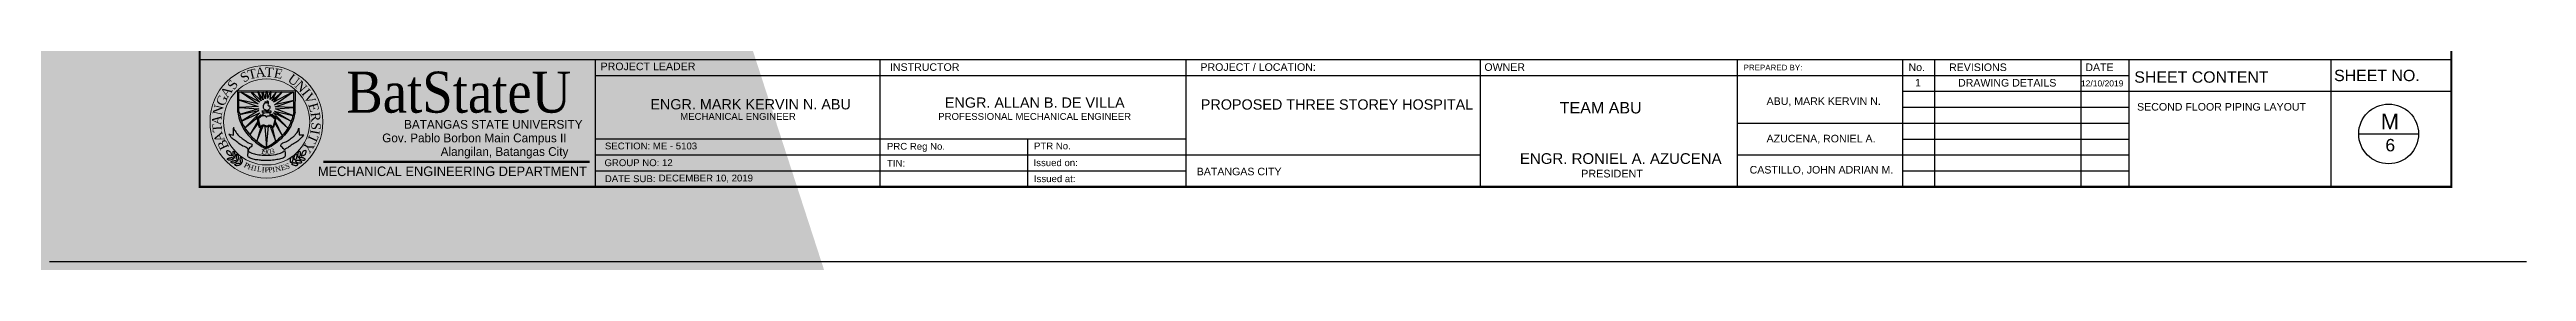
# Model space of a CAD drawing. Header units: millimetres. Extents: x -60 to 576, y -39 to 287.
# Drawn here: x 331.7 to 431, y 179.7 to 187.8 of the extents above; entities that cross this region are included whole.
import ezdxf
from ezdxf.enums import TextEntityAlignment as Align

# ---------------------------------------------------------------- set-up
doc = ezdxf.new("R2010")
doc.units = ezdxf.units.MM
doc.header["$MEASUREMENT"] = 0
for name, color, linetype in [('.1', 1, 'Continuous'), ('M-AC-TEXT', 7, 'Continuous'), ('SHEET', 3, 'Continuous'), ('text', 7, 'Continuous')]:
    doc.layers.add(name, color=color, linetype=linetype)
for name, color, linetype, lineweight in [('stair', 134, 'Continuous', 0), ('texts', 2, 'Continuous', 18), ('WALL', 4, 'Continuous', 30)]:
    doc.layers.add(name, color=color, linetype=linetype, lineweight=lineweight)
doc.styles.add('ar-dim-axis', font='romans.shx', dxfattribs={"width": 0.8})
doc.styles.add('arial', font='arial.ttf')
doc.styles.add('CGOTHIC', font='GOTHIC.TTF')
doc.styles.add('GARAMOND', font='GARA.TTF')
doc.styles.add('OIP FONT', font='GOTHIC.TTF', dxfattribs={"height": 150})
doc.styles.get("Standard").update_dxf_attribs({"font": 'arial.ttf'})
doc.dimstyles.new('ar-dim-axis', dxfattribs={"dimtxt": 350, "dimasz": 250, "dimexe": 75, "dimexo": 75, "dimgap": 200, "dimtad": 1, "dimdec": 0, "dimzin": 12, "dimdsep": 46, "dimtxsty": 'ar-dim-axis', "dimblk": 'ARCHTICK', "dimcen": 120, "dimclrd": 11, "dimclre": 8, "dimclrt": 4, "dimadec": 0, "dimazin": 3, "dimtm": 1, "dimtfac": 1, "dimtdec": 0, "dimtix": 1, "dimtmove": 2, "dimatfit": 3, "dimldrblk": 'ARCHTICK', "dimfxl": 1, "dimtolj": 1, "dimtzin": 0, "dimarcsym": 1})

msp = doc.modelspace()

# ---------------------------------------------------------------- texts
at = {"attachment_point": 1}
for s, insert, char_height, width, rotation in [('{\\fTimes New Roman|b0|i0|c0|p18;\\C1;S}', (338.8083125191379, 186.7504947708529), 0.3771327805548558, 29.67393796025229, 56.110391810258136), ('{\\fTimes New Roman|b0|i0|c0|p18;\\C1;S}', (339.3069392062937, 187.1652948978536), 0.3771327805548558, 29.67393796025229, 33.231794366287936), ('{\\fTimes New Roman|b0|i0|c0|p18;\\C1;T}', (339.6227015545013, 187.3420545150346), 0.3771327805548558, 29.67393796025229, 14.447989898607076), ('{\\fTimes New Roman|b0|i0|c0|p18;\\C1;A}', (339.9458274968853, 187.4390257735124), 0.3771327805548558, 29.67393796025229, 5.718517234941526), ('{\\fTimes New Roman|b0|i0|c0|p18;\\C1;T}', (340.3620084429895, 187.4737368202453), 0.3771327805548558, 0.319295557821612, 356.815033537973), ('{\\fTimes New Roman|b0|i0|c0|p18;\\C1;E}', (340.758623042715, 187.4449491348612), 0.3771327805548558, 29.67393796025229, 348.69044875446565), ('{\\fTimes New Roman|b0|i0|c0|p18;\\C1;U}', (341.4506516064112, 187.2364318079364), 0.3771327805548558, 29.67393796025229, 323.5012554582918), ('{\\fTimes New Roman|b0|i0|c0|p18;\\C1;N}', (341.7872777395002, 186.9792120257911), 0.3771327805548558, 29.67393796025229, 314.1356361302323), ('{\\fTimes New Roman|b0|i0|c0|p18;\\C1;I}', (342.0874376444058, 186.6651830149524), 0.3771327805548558, 29.67393796025229, 308.6454006477478), ('{\\fTimes New Roman|b0|i0|c0|p18;\\C1;N}', (338.2447548654907, 185.5985117845116), 0.3771327805548558, 29.67393796025229, 77.56161187675723), ('{\\fTimes New Roman|b0|i0|c0|p18;\\C1;G}', (338.3684349176275, 186.0367058360002), 0.3771327805548558, 29.67393796025229, 65.93474426729648), ('{\\fTimes New Roman|b0|i0|c0|p18;\\C1;A}', (338.5330505066132, 186.4236108918112), 0.3771327805548558, 29.67393796025229, 56.110391810258136), ('{\\fTimes New Roman|b0|i0|c0|p18;\\C1;V}', (342.2188925429742, 186.496005251503), 0.3771327805548558, 29.67393796025229, 298.2001729969106), ('{\\fTimes New Roman|b0|i0|c0|p18;\\C1;E}', (342.4434745586805, 186.0843736165043), 0.3771327805548558, 29.67393796025229, 285.47867801445466), ('{\\fTimes New Roman|b0|i0|c0|p18;\\C1;R}', (342.5514860535893, 185.6927599607515), 0.3771327805548558, 29.67393796025229, 276.199548083418), ('{\\fTimes New Roman|b0|i0|c0|p18;\\C1;A}', (338.2140375794863, 185.1640375592288), 0.3771327805548558, 29.67393796025229, 85.53704899705247), ('{\\fTimes New Roman|b0|i0|c0|p18;\\C1;T}', (338.264783327747, 184.8430811248458), 0.3771327805548558, 29.67393796025229, 94.266521660718), ('{\\fTimes New Roman|b0|i0|c0|p18;\\C1;A}', (338.3990355966815, 184.4104836409563), 0.3771327805548558, 29.67393796025229, 110.3667278636931), ('{\\fTimes New Roman|b0|i0|c0|p18;\\C1;T}', (342.5100939773505, 184.6807750167384), 0.3771327805548558, 29.67393796025229, 245.97798613378282), ('{\\fTimes New Roman|b0|i0|c0|p18;\\C1;I}', (342.5570781347291, 184.9250870994609), 0.3771327805548558, 29.67393796025229, 259.81080118950536), ('{\\fTimes New Roman|b0|i0|c0|p18;\\C1;S}', (342.59878668039, 185.2507818627965), 0.3771327805548558, 29.67393796025229, 266.0585725361012), ('{\\fTimes New Roman|b0|i0|c0|p18;\\C1;B}', (338.5806110060445, 184.1045177615175), 0.3771327805548558, 29.67393796025229, 115.18408197048826), ('{\\fTimes New Roman|b0|i0|c0|p18;\\C1;P}', (339.5758432863973, 183.6655541988792), 0.2111943571107194, 29.67393796025229, 333.24497493074), ('{\\fTimes New Roman|b0|i0|c0|p18;\\C1;P}', (339.58171479835, 183.6655541988792), 0.2111943571107194, 29.67393796025229, 333.24497493074), ('{\\fTimes New Roman|b0|i0|c0|p18;\\C1;1}', (340.197634393465, 184.2093926097871), 0.2111943571107193, 29.67393796025229, 350.69674362398143), ('{\\fTimes New Roman|b0|i0|c0|p18;\\C1;9}', (340.2793263206422, 184.1876662334042), 0.2111943571107194, 29.67393796025229, 359.89651961375097), ('{\\fTimes New Roman|b0|i0|c0|p18;\\C1;0}', (340.4358927806403, 184.1832933662415), 0.2111943571107194, 29.67393796025229, 359.89651961375097), ('{\\fTimes New Roman|b0|i0|c0|p18;\\C1;3}', (340.5500702867178, 184.1857910313983), 0.2111943571107191, 29.67393796025226, 14.572685391935558), ('{\\fTimes New Roman|b0|i0|c0|p18;\\C1;Y}', (342.3596233963169, 184.3291050258152), 0.3771327805548558, 29.67393796025229, 237.49397808523273), ('{\\fTimes New Roman|b0|i0|c0|p18;\\C1;H}', (339.7080611607074, 183.59087440301), 0.2111943571107193, 29.67393796025229, 342.3689301798386), ('{\\fTimes New Roman|b0|i0|c0|p18;\\C1;I}', (339.9232240021229, 183.5210487839524), 0.2111943571107193, 29.67393796025229, 350.74463181541375), ('{\\fTimes New Roman|b0|i0|c0|p18;\\C1;L}', (340.0534345945402, 183.5016985473954), 0.2111943571107193, 29.67393796025229, 350.69674362398143), ('{\\fTimes New Roman|b0|i0|c0|p18;\\C1;I}', (340.2294821106141, 183.4686414510695), 0.2111943571107193, 29.67393796025229, 357.8325323784422), ('{\\fTimes New Roman|b0|i0|c0|p18;\\C1;P}', (340.3355174398368, 183.4588821212737), 0.2111943571107194, 29.67393796025229, 359.89651961375097), ('{\\fTimes New Roman|b0|i0|c0|p18;\\C1;P}', (340.468790734285, 183.4520114906837), 0.2111943571107194, 29.67393796025229, 7.5161810282442945), ('{\\fTimes New Roman|b0|i0|c0|p18;\\C1;I}', (340.6302870960506, 183.4596314009826), 0.2111943571107193, 29.67393796025229, 9.039111674845225), ('{\\fTimes New Roman|b0|i0|c0|p18;\\C1;N}', (340.7391594136435, 183.4692056486107), 0.2111943571107193, 29.67393796025226, 12.92446919724187), ('{\\fTimes New Roman|b0|i0|c0|p18;\\C1;E}', (340.9619335345226, 183.5254192063373), 0.2111943571107191, 29.67393796025226, 14.572685391935558), ('{\\fTimes New Roman|b0|i0|c0|p18;\\C1;S}', (341.1410271020485, 183.5770408063553), 0.2111943571107191, 29.67393796025226, 14.572685391935558)]:
    msp.add_mtext(s, dxfattribs=dict(at, insert=insert, char_height=char_height, width=width, rotation=rotation))
at = {"layer": 'SHEET', "color": 1, "style": 'arial'}
for s, height, p in [('M', 0.6241145367780099, (425.1590075987899, 184.9820420990491)), ('6', 0.4992916294224079, (425.340105885393, 184.0953839573197))]:
    msp.add_text(s, height=height, dxfattribs=at).set_placement(p)
at = {"layer": 'text', "style": 'arial'}
for s, height, p in [('PROJECT LEADER', 0.3040852119038446, (353.8039200901101, 187.359465061071)), ('INSTRUCTOR', 0.3040213753945754, (365.402533719574, 187.3323881645889)), ('PROJECT / LOCATION:', 0.3040213753945754, (377.845170158069, 187.3323881645889)), ('PROJECT / LOCATION:', 0.3040213753945754, (377.845170158069, 187.3323881645889)), ('PROJECT / LOCATION:', 0.3040213753945754, (377.845170158069, 187.3323881645889)), ('OWNER', 0.3040213753945754, (389.2257365671474, 187.3323881645889)), ('REVISIONS', 0.3040213753945754, (407.851493161201, 187.3245998921993)), ('PREPARED BY: ', 0.2280160315459316, (399.617285215387, 187.350018324986)), ('No.', 0.3040213753945754, (406.226178009196, 187.3245998921993)), ('1', 0.3040213753945754, (406.4884255300508, 186.7049128229343)), ('DRAWING DETAILS', 0.3040213753945754, (408.2115579556369, 186.7003315222129)), ('12/10/2019', 0.2432171003156603, (413.1386238698242, 186.7051126148338)), ('DATE', 0.3040213753945754, (413.3127919702087, 187.3245998921993)), ('SHEET CONTENT', 0.4560320630918631, (415.2754248494396, 186.8553353433948)), ('SHEET NO.', 0.4560320630918631, (423.2821045029301, 186.9186477269427)), ('ENGR. MARK KERVIN N. ABU', 0.4125720190710724, (355.798253298512, 185.7825801390341)), ('ENGR. ALLAN B. DE VILLA', 0.4125720190710724, (367.6016269341612, 185.8501567043065)), ('PROPOSED THREE STOREY HOSPITAL', 0.4125720190710724, (377.8600944027744, 185.7741431128637)), ('TEAM ABU', 0.4598100781514698, (392.246273008585, 185.6200334876019)), ('ABU, MARK KERVIN N.', 0.3040213753945754, (400.5373098924682, 185.9618900831281)), ('SECOND FLOOR PIPING LAYOUT', 0.3040213753945754, (415.3869429218748, 185.7345329173856)), ('MECHANICAL ENGINEER', 0.2750480127140482, (356.9948293012161, 185.3617304855621)), ('PROFESSIONAL MECHANICAL ENGINEER', 0.2750480127140482, (367.3361767124107, 185.3617304855621)), ('AZUCENA, RONIEL A.', 0.3040213753945754, (400.5373098924682, 184.4563563093055)), ('GROUP NO: 12', 0.2750480127140482, (353.9597504179565, 183.5011559859926)), ('SECTION: ME - 5103', 0.2750480127140482, (353.9782283039921, 184.1742293152946)), ('TIN:', 0.2750480127140482, (365.281347718623, 183.4784898450677)), ('PRC Reg No.', 0.2750480127140482, (365.2813477185905, 184.1609358641441)), ('Issued on:', 0.2750480127140482, (371.1572033527041, 183.5011559859921)), ('PTR No.', 0.2750480127140482, (371.1756812387382, 184.174229315295)), ('ENGR. RONIEL A. AZUCENA', 0.4303822331497759, (390.6505565217219, 183.5903300509025)), ('DATE SUB:', 0.2750480127140482, (353.9749998364312, 182.8577688217501)), ('DECEMBER 10, 2019', 0.2750480127140482, (356.1316216408844, 182.8841840818881)), ('Issued at:', 0.2750480127140482, (371.1726649159064, 182.8577688217491)), ('BATANGAS CITY', 0.3040213753945754, (377.6977047920698, 183.1330570078339)), ('PRESIDENT', 0.3098752078678386, (393.1036961631306, 183.0459717443142)), ('CASTILLO, JOHN ADRIAN M.', 0.3040213753945754, (399.857291069472, 183.2039654175987))]:
    msp.add_text(s, height=height, dxfattribs=at).set_placement(p)
at = {"layer": 'text'}
for s, height, style, width, p in [('BatStateU', 1.65031137674191, 'GARAMOND', 0.9999999927252612, (348.118207354382, 185.6518650478262)), ('Gov. Pablo Borbon Main Campus II', 0.3512777745678941, 'CGOTHIC', 0.999999992725142, (348.7452003421893, 184.4602025618146)), ('BATANGAS STATE UNIVERSITY', 0.3512777745678941, 'CGOTHIC', 0.999999992725142, (349.5042965861131, 185.0053157144898)), ('Alangilan, Batangas City', 0.3512777745678941, 'CGOTHIC', 0.999999992725142, (349.9532716780369, 183.9110999352547))]:
    msp.add_text(s, height=height, dxfattribs=dict(at, style=style, width=width)).set_placement(p, align=Align.CENTER)
at = {"layer": 'WALL', "color": 250, "linetype": 'Continuous', "lineweight": 0, "insert": (342.4726879256749, 183.4859973865916), "char_height": 0.3840270004984109, "width": 12.18965517970679, "attachment_point": 1}
msp.add_mtext('{\\fCentury Gothic|b0|i0|c0|p34;\\C7;MECHANICAL ENGINEERING DEPARTMENT}', dxfattribs=at)

# ---------------------------------------------------------------- blocks, each defined once
blk = doc.blocks.new('_ARCHTICK')
at = {"color": 0, "linetype": 'ByBlock', "const_width": 0.15}
blk.add_lwpolyline([(-0.5, -0.5), (0.5, 0.5)], dxfattribs=at)

# ---------------------------------------------------------------- linework, layer by layer
at = {"layer": '.1', "linetype": 'Continuous', "ltscale": 0.5}
msp.add_line((364.9897241756973, 187.7914862439389), (364.9897241756973, 182.671126237295), dxfattribs=at)
at = {"layer": '.1', "color": 0}
msp.add_line((331.7172787844597, 179.6627644258201), (430.9932185631189, 179.6627644258201), dxfattribs=at)
for p, q in [((339.2602711168736, 185.6686932808651), (339.2602711168736, 186.53529429701)), ((340.0850424211336, 185.9994246727782), (339.2873625092407, 186.1729672957351)), ((339.2873625092407, 186.1729672957351), (340.0850424211336, 185.8963827803311)), ((339.3092841347249, 185.7032552685479), (339.3092841347249, 186.4722392666969)), ((340.1067463722221, 185.809612277328), (339.3356492598712, 185.5751095566866)), ((339.3356492598712, 185.5751095566866), (340.1121731158094, 185.7445331873654)), ((340.0850424211336, 185.8963827803311), (339.3362001782657, 185.8638448523006)), ((339.3362001782657, 185.8638448523006), (340.1067463722221, 185.809612277328)), ((340.1393068337461, 186.0753486607868), (339.4013150547934, 186.4722392666969)), ((339.4013150547934, 186.4722392666969), (340.0850424211336, 185.9994246727782)), ((340.1121731158094, 185.7445331873654), (339.4100757369079, 185.3132953067347)), ((339.4100757369079, 185.3132953067347), (340.1393068337461, 185.6469161693654)), ((340.1393068337461, 185.6469161693654), (339.543138431417, 185.0377865796743)), ((339.8408540760158, 186.4722392666969), (339.8082966377472, 186.4387036791899)), ((339.8082966377472, 186.4387036791899), (340.1393068337461, 186.0753486607868)), ((340.1989949666797, 186.1295812357599), (339.8408540760158, 186.4722392666969)), ((340.0904691647235, 186.4722392666969), (340.0633354467827, 186.4722392666969)), ((340.0633354467827, 186.4722392666969), (340.1989949666797, 186.1295812357599)), ((340.2803930972315, 186.1675440382364), (340.0904691647235, 186.4722392666969)), ((340.2803930972315, 186.4722392666969), (340.2229458501791, 186.454345042528)), ((340.2229458501791, 186.454345042528), (340.2803930972315, 186.1675440382364)), ((340.2699368218304, 185.6545120635101), (340.2699368218304, 185.5536342000744)), ((340.3617882045212, 186.2109300982147), (340.2803930972315, 186.4722392666969)), ((340.3834951788598, 186.4722392666969), (340.3617882045212, 186.2109300982147)), ((340.4594635425716, 186.4722392666969), (340.3834951788598, 186.4722392666969)), ((340.5571388806233, 186.4722392666969), (340.4594635425716, 186.2163533557099)), ((340.4594635425716, 186.2163533557099), (340.4594635425716, 186.4722392666969)), ((340.7959004821537, 186.4722392666969), (340.5571388806233, 186.1783905532328)), ((340.5571388806233, 186.1783905532328), (340.5951230624696, 186.4722392666969)), ((340.5951230624696, 186.4722392666969), (340.5571388806233, 186.4722392666969)), ((341.0455155708614, 186.4722392666969), (340.6385339879088, 186.1241579782602)), ((340.6385339879088, 186.1241579782602), (340.7959004821537, 186.4722392666969)), ((341.457920874154, 186.4722392666969), (340.6982251441018, 186.0699254032886)), ((340.6982251441018, 186.0699254032886), (341.0455155708614, 186.4722392666969)), ((341.4040986498718, 185.3077436483996), (340.6982251441018, 185.6469161693654)), ((340.6982251441018, 185.6469161693654), (341.2657086487922, 185.0255447145569)), ((340.7362093259522, 185.9668851277974), (341.457920874154, 186.4722392666969)), ((341.5069731943125, 186.1350044932547), (340.7362093259522, 185.9668851277974)), ((340.7362093259522, 185.7119936423796), (341.4040986498718, 185.3077436483996)), ((340.7362093259522, 185.7119936423796), (341.4735225914004, 185.543370768708)), ((340.7579163003032, 185.8855362653331), (341.5069731943125, 186.1350044932547)), ((341.5069731943125, 185.8529983373062), (340.7579163003032, 185.8855362653331)), ((340.7687667642195, 185.809612277328), (341.5069731943125, 185.8529983373062)), ((341.4735225914004, 185.543370768708), (340.7687667642195, 185.809612277328)), ((341.5069731943125, 185.6967367460343), (341.5069731943125, 186.4722392666969)), ((341.5559862121543, 185.6686932808651), (341.5719157452736, 186.5309663045262)), ((338.9131444445875, 184.7901481825166), (339.0970505728499, 184.7520034417112)), ((339.0970505728499, 184.7520034417112), (339.0864522288922, 185.0276470127978)), ((339.543138431417, 185.0377865796743), (340.1935712463572, 185.5818370794013)), ((340.0579087032008, 185.2781378934635), (339.7463877876211, 184.7626424263012)), ((339.7463877876211, 184.7626424263012), (340.0687621903728, 185.1967890310074)), ((340.0238165925073, 185.4398468505315), (340.1011775356244, 185.0844464298177)), ((340.0280217858548, 184.4991926864232), (340.2749663536414, 185.1154417854999)), ((340.1827177591811, 185.0612092105303), (340.0280217858548, 184.4991926864232)), ((340.0837756770829, 185.4322835584767), (340.1417828799855, 185.1018383670976)), ((340.3400812301732, 185.0991720130098), (340.4081286645139, 184.2613488481262)), ((340.4081286645139, 184.2613488481262), (340.4920209808321, 185.1045952705055)), ((340.5492772976368, 185.6424636359999), (340.5492772976368, 185.5416250964857)), ((340.5625656242051, 185.0991720130098), (340.7813601910659, 184.4936767357673)), ((341.2657086487922, 185.0255447145569), (340.6331072443229, 185.5981068518905)), ((340.7813601910659, 184.4936767357673), (340.6602409622512, 185.0666324680255)), ((340.7595579280281, 185.4032964573595), (340.6783472393211, 185.0960399767011)), ((340.7102516544053, 185.0786480394211), (340.8050089296003, 185.4425201022604)), ((340.7416360695452, 185.2293285759895), (341.0452598033372, 184.7356757584287)), ((341.0452598033372, 184.7356757584287), (340.7741935078054, 185.2998309234544)), ((341.7050250017965, 185.0300120914749), (341.7163096300803, 184.7593857872573)), ((341.7163096300803, 184.7593857872573), (341.89685465082, 184.7653172931292))]:
    msp.add_line(p, q)
for points in [[(339.260271116872, 185.6686932808655), (339.3306404114396, 185.368393292774), (339.4771534185098, 185.0321545618579), (339.6779278149396, 184.7501484059109), (340.0794826543103, 184.3867933875038), (340.3508016941037, 184.2295205370389), (340.4050661067147, 184.2132507645468)], [(339.3092841347235, 185.7032552685479), (339.3796534292746, 185.4029552804589), (339.5261664363472, 185.0667165495383), (339.7269408327772, 184.7847103935908), (340.1284956721422, 184.4213553751842), (340.3998147119455, 184.2640825247198), (340.4540791245661, 184.2478127522262)], [(341.5069731943125, 185.7032552685479), (341.4366038997589, 185.4029552804589), (341.290090892679, 185.0667165495383), (341.0893164962602, 184.7847103935908), (340.6877616568868, 184.4213553751842), (340.4164426170894, 184.2640825247198), (340.362178204478, 184.2478127522262)], [(341.5559862121529, 185.6686932808655), (341.4856169175936, 185.368393292774), (341.339103910525, 185.0321545618579), (341.1383295140923, 184.7501484059109), (340.7367746747299, 184.3867933875038), (340.465455634924, 184.2295205370389), (340.4111912223224, 184.2132507645468)], [(340.0238165925059, 185.4398468505324), (340.0229296372962, 185.47849119995), (340.0798554008514, 185.4867201647061), (340.1418433450885, 185.5103758793158), (340.2172524065244, 185.5480573321188), (340.2699368218289, 185.5536342000755), (340.2699368218289, 185.5770444332395)], [(340.1011775356244, 185.0844464298177), (340.1504838092527, 185.0490141574477), (340.2026893848808, 185.0612092105308), (340.2374961252177, 185.0982907740915), (340.27496635364, 185.1154417854999), (340.3274047199408, 185.1154417854999), (340.3680100642963, 185.1069867427296), (340.4086154086478, 185.0866972272011), (340.4753235408232, 185.1011899692884), (340.5159288851663, 185.1127851331252), (340.5625656242051, 185.0991720130107), (340.6602409622501, 185.0666324680259), (340.7102516544053, 185.0786480394211)], [(340.1417828799844, 185.1018383670976), (340.1968877576177, 185.1018383670976), (340.2055886868864, 185.1250270778218), (340.2432947292311, 185.1453182102991), (340.3071035594023, 185.159810952382), (340.3680100642963, 185.1308238512663), (340.4057130833859, 185.1250270778218), (340.4550193570169, 185.1279262730217), (340.4927253993588, 185.1453182102991), (340.547830276998, 185.1511149837413), (340.5826339940779, 185.1482157885463), (340.6145384091539, 185.1250270778218), (340.6319402677047, 185.1105343357382), (340.6783472393197, 185.0960399767016)], [(340.8038344791905, 185.4380101615479), (340.7915228082088, 185.4813887782001), (340.7306132800662, 185.4668960361117), (340.6958095629791, 185.4842879733927), (340.6697067751556, 185.516172652758), (340.6320037560648, 185.5393613634816), (340.6000993409874, 185.5625516911561), (340.5492772976353, 185.5625516911561)], [(338.9948150087334, 183.9212253817075), (338.8858855714822, 183.9602135225445), (338.8354861443939, 184.038189804223), (338.8289828099245, 184.1145423004945), (338.8387378116239, 184.1275388714078), (338.9053955748702, 184.1210405859514), (338.9720533381167, 184.060933803329), (338.9980666759676, 184.0024508061124), (339.0061944290494, 183.9472185235419), (339.0061944290494, 183.9196015962971), (338.9996910945827, 183.9196015962971), (338.9850600070464, 183.9342219526202), (338.9834327584341, 183.9342219526202)], [(339.100574730942, 183.8100765072399), (339.0389467032836, 183.7633442218208), (338.9511360554355, 183.7448379778962), (338.896757532576, 183.7468752284056), (338.853093082645, 183.7735735981568), (338.8515614679485, 183.791067622763), (338.8939359315264, 183.817814989961), (338.9359083421, 183.8336795671764), (338.9873863633967, 183.8415591685896), (339.0072047083096, 183.8473556795067), (339.0460342746994, 183.8371822388315), (339.0972721763585, 183.8091105691743), (339.0992058440711, 183.8024993345593)], [(339.2387663432867, 183.6914882993085), (339.1771383156283, 183.644756013892), (339.0893276677804, 183.6262497699693), (339.0349491449181, 183.6282870204813), (338.9912846949896, 183.654985390228), (338.9897530803, 183.6724794148346), (339.0321275438752, 183.6992267820377), (339.0740999544449, 183.715091359248), (339.1255779757332, 183.7229709606603), (339.1453963206581, 183.7287674715818), (339.1842258870439, 183.7185940309073), (339.2354637887031, 183.6905223612464), (339.2373974564116, 183.683911126632)], [(339.1278248954993, 183.8464385100889), (339.1553777520377, 183.918707178197), (339.1484895379025, 184.0081819983687), (339.1312690025677, 184.059802026468), (339.0933866548218, 184.0942159025093), (339.0761661194665, 184.0907749864807), (339.0623896912002, 184.0425958744065), (339.0589455841443, 183.9978576783653), (339.0658337982698, 183.946237650263), (339.0658337982698, 183.9255890102561), (339.0864984406796, 183.8911767061315), (339.1278248954993, 183.8498794261179), (339.1347131096293, 183.8498794261179)], [(339.2660165078399, 183.7278503021649), (339.293569364389, 183.8001189702721), (339.286681150247, 183.8895937904414), (339.2694606149123, 183.9412138185447), (339.2315782671567, 183.9756276945815), (339.2143577318221, 183.9721867785534), (339.2005813035531, 183.9240076664792), (339.1971371964819, 183.879269470437), (339.2040254106145, 183.8276494423381), (339.2040254106145, 183.8070008023323), (339.2246900530283, 183.7725884982027), (339.2660165078399, 183.7312912181936), (339.2729047219807, 183.7312912181936)], [(339.4172147891086, 183.6206317359206), (339.4447676456508, 183.6929004040283), (339.4378794315185, 183.782375224201), (339.4206588961715, 183.8339952522999), (339.3827765484282, 183.8684091283406), (339.3655560130908, 183.8649682123131), (339.3517795848231, 183.8167891002382), (339.3483354777534, 183.772050904197), (339.355223691894, 183.7204308760982), (339.355223691894, 183.6997822360894), (339.3758883342946, 183.6653699319624), (339.4172147891086, 183.6240726519532), (339.4241030032425, 183.6240726519532)], [(341.3950272180298, 183.6372346700537), (341.370520251138, 183.7105922113626), (341.3811436805117, 183.7997007613845), (341.4005075602896, 183.8505555969322), (341.43979573613, 183.8833553892181), (341.4568573349601, 183.8791974346985), (341.4686071862391, 183.8304844198977), (341.470177628671, 183.7856413405065), (341.4611370338638, 183.734354476293), (341.4602736456528, 183.713723894749), (341.4381881829696, 183.6802057435546), (341.3951710941603, 183.6406725767969), (341.3882889041804, 183.6409605959084)], [(341.550576431786, 183.7380373649903), (341.5260694648877, 183.8113949063012), (341.5366928942667, 183.9005034563193), (341.5560567740461, 183.9513582918693), (341.5953449498825, 183.9841580841581), (341.612406548722, 183.9800001296335), (341.6241564000011, 183.9312871148327), (341.6257268424272, 183.8864440354445), (341.6166862476259, 183.8351571712321), (341.6158228594065, 183.8145265896842), (341.5937373967261, 183.7810084384932), (341.5507203079194, 183.7414752717352), (341.54383811793, 183.7417632908471)], [(341.5762823483522, 183.7005677429818), (341.6359024465841, 183.6512994552037), (341.7228624912748, 183.6291377412642), (341.7772786411043, 183.6288994634343), (341.8220212513932, 183.653748728201), (341.8242830098627, 183.6711634113441), (341.7830640015296, 183.6996592034445), (341.7417916489994, 183.7172649120262), (341.6906881205846, 183.7272900893025), (341.6711294793529, 183.7339102016564), (341.6319084863887, 183.7253692513905), (341.579541625575, 183.6994645589153), (341.5773332112933, 183.6929399592839)], [(341.6936057541983, 183.8507436102107), (341.6690987872987, 183.9241011515196), (341.6797222166832, 184.0132097015406), (341.699086096457, 184.0640645370892), (341.7383742722961, 184.0968643293745), (341.7554358711342, 184.092706374855), (341.7671857224066, 184.0439933600547), (341.7687561648424, 183.9991502806674), (341.7597155700408, 183.947863416449), (341.758852181812, 183.927232834906), (341.736766719137, 183.8937146837156), (341.6937496303316, 183.8541815169525), (341.6868674403465, 183.8544695360683)], [(341.7193116707576, 183.8132739882027), (341.7789317689935, 183.7640057004251), (341.86589181369, 183.741843986485), (341.9203079635205, 183.7416057086558), (341.9650505738093, 183.7664549734189), (341.9673123322843, 183.7838696565645), (341.9260933239433, 183.8123654486658), (341.8848209714065, 183.8299711572474), (341.8337174429971, 183.8399963345283), (341.8141588017721, 183.8466164468763), (341.7749378088107, 183.8380754966103), (341.722570947986, 183.8121708041343), (341.7203625337055, 183.8056462045053)], [(341.82962640341, 183.9199034911459), (341.940090799061, 183.9543028329877), (341.9937065961769, 184.0301035523473), (342.0033967945453, 184.1061173478172), (341.9941937539734, 184.1195104414761), (341.9273225719965, 184.1158050216252), (341.858209840712, 184.0585379884147), (341.8297738847116, 184.0011938421068), (341.8193437946612, 183.9463497117934), (341.8181890392095, 183.9187569371928), (341.8246866861173, 183.9184850111785), (341.8399163035654, 183.932480806769), (341.8415421290528, 183.9324127661003)], [(339.3899646245582, 183.5842697330677), (339.3283365968971, 183.5375374476532), (339.2405259490504, 183.519031203729), (339.1861474261976, 183.5210684542399), (339.1424829762625, 183.5477668239847), (339.1409513615662, 183.5652608485938), (339.183325825148, 183.5920082157969), (339.2252982357149, 183.6078727930071), (339.2767762570076, 183.615752394421), (339.2965946019254, 183.6215489053385), (339.3354241683141, 183.6113754646679), (339.3866620699717, 183.5833037950052), (339.3885957376873, 183.5766925603912)], [(341.4207331345901, 183.5997650480462), (341.4803532328167, 183.5504967602685), (341.5673132775239, 183.5283350463239), (341.6217294273478, 183.5280967684943), (341.6664720376435, 183.5529460332629), (341.6687337961196, 183.5703607164095), (341.6275147877745, 183.5988565085088), (341.5862424352376, 183.616462217092), (341.535138906831, 183.6264873943684), (341.5155802656089, 183.6331075067198), (341.4763592726337, 183.6245665564553), (341.4239924118185, 183.5986618639798), (341.4217839975366, 183.5921372643493)]]:
    msp.add_spline(points, degree=3)
for points, end_tangent in [([(340.2560770534068, 185.7241563564199), (340.3437907646432, 185.7193540085499), (340.4351112196798, 185.7157514391677), (340.4963926082605, 185.7169512176584), (340.5504605092608, 185.7229565779281), (340.5805025989648, 185.7205537870421), (340.5817028313975, 185.6917332319956), (340.5817028313975, 185.6677166417715), (340.5708886465369, 185.646101225485), (340.5456565563055, 185.6424986561023), (340.4951893525729, 185.6376946912786), (340.4074756413338, 185.6376946912786), (340.3029375133465, 185.6352935173423), (340.276505190684, 185.6509035733595), (340.2464661242368, 185.6701178157097), (340.2548768209741, 185.7253577518669), (340.2548768209741, 185.7313614951838)], (-0.9999999999999999, 0)), ([(340.0837756770818, 185.4322835584767), (340.1591847385157, 185.4728642064846), (340.2113903141523, 185.5192416279299), (340.2635958897805, 185.5337359869662), (340.3158044886669, 185.5395327604089), (340.3680100642963, 185.5192416279299), (340.3883112248404, 185.4931553389596), (340.4086154086478, 185.4786609799249), (340.4376174984645, 185.5047488858494), (340.5043256306318, 185.5192416279299), (340.5681344608015, 185.530836791771), (340.6377418949709, 185.4989521124044), (340.6841488665885, 185.4525730740048), (340.7421530462301, 185.4322835584767), (340.7595579280268, 185.4409795271184), (340.7595579280268, 185.4032964573595)], (0, -0.9999999999999999))]:
    msp.add_spline(points, degree=3, dxfattribs=dict(end_tangent=end_tangent))
at = {"start_tangent": (-0.9999999999999999, 0)}
msp.add_spline([(340.4014351768801, 185.7439025760261), (340.3329463472386, 185.7811296652795), (340.2969000721511, 185.8375693799313), (340.2969000721511, 185.900014454854), (340.2969000721511, 185.9480492522481), (340.3113179775356, 185.9732672379123), (340.3257389061797, 186.0213020353095), (340.3473672758799, 186.0164980704882), (340.3545747169433, 186.0645328678838), (340.3689956455885, 186.1005585616903), (340.3882205271822, 186.074139180579), (340.4254670346954, 186.0405162776636), (340.4543058687184, 186.0405162776636), (340.4519023806105, 186.0789431454048), (340.4386847076582, 186.1137674437687), (340.441088195765, 186.125776547357), (340.47593423842, 186.095754596866), (340.47593423842, 186.0681354372626), (340.4819414470564, 186.0417160561544), (340.4819414470564, 186.0128955011054), (340.4711272622096, 185.9684632730875), (340.4975626081272, 185.9276336144524), (340.5300051626838, 185.9288350098993), (340.5504302767047, 185.8759978646287), (340.5444230680685, 185.8327654151071), (340.5131837691887, 185.773924526519), (340.4831447027441, 185.7487049239004), (340.445895171973, 185.7414997851365), (340.4002349444573, 185.7414997851365), (340.4026384325624, 185.7414997851365)], degree=3, dxfattribs=at)
for points, knots in [([(341.8968546507665, 184.7653172931292), (341.9008221443833, 184.7654476385298), (341.9251232909935, 184.7608702085403), (341.7874645039493, 184.6317933223071), (341.7033051692226, 184.520930457336), (341.5308662573144, 184.42539416581), (341.3719344599763, 184.3184017509351), (341.2556369537037, 184.2247449087741), (341.1300661897626, 184.18369968538), (341.1556888128698, 184.0532067408564), (341.1867947751028, 183.9492170510682), (341.1132245252658, 183.8221305804346), (340.9615761380912, 183.7934448794834), (340.7638593625088, 183.7421723567596), (340.5207498974634, 183.7236109075237), (340.2829646248773, 183.7177398428246), (340.0719129562242, 183.7500715317316), (339.8857395584876, 183.7699068528715), (339.7512784442977, 183.8181488631518), (339.6783649797816, 183.8731391190406), (339.6521298304792, 183.9223772328102), (339.6735755362387, 184.011065648832), (339.6922892501123, 184.0987507334975), (339.6620235358614, 184.2500278685596), (339.4468970196573, 184.2944173058798), (339.2828738957861, 184.4334304430119), (339.1300998423741, 184.551592636257), (338.9996211977835, 184.640710146372), (338.9553775229865, 184.7280879653089), (338.8837535923153, 184.7955834864375), (338.9116625196637, 184.7918834296681), (338.9409577227427, 184.78437931393)], [1.525095656157899, 1.525095656157899, 1.525095656157899, 1.525095656157899, 1.532073439714945, 1.584611653445307, 1.633557699203474, 1.698069394868759, 1.768711422982009, 1.823631015308407, 1.856154234178382, 1.874433490199606, 1.942755212561803, 1.959564091195693, 2.013837299675208, 2.081715660362138, 2.16866491017215, 2.253261208395837, 2.318126109263639, 2.380395805849081, 2.439478836986802, 2.457200355228811, 2.47009170078436, 2.492272387439186, 2.543517825134331, 2.560296933448299, 2.63925905372425, 2.721631091937967, 2.780104208351207, 2.83264790874378, 2.871086442014402, 2.885372415228334, 2.911144755596124, 2.911144755596124, 2.911144755596124, 2.911144755596124]), ([(339.102759506374, 185.0564780085513), (339.0523174693024, 185.0564780085513), (339.1749835844414, 184.8934077161298), (339.2326611286301, 184.7802062736649), (339.3885764409124, 184.6417290395102), (339.5635006125802, 184.5395504600422), (339.6773227950368, 184.4240818663984), (339.860504999702, 184.394620627375), (339.8170185632931, 184.302011423854), (339.769514414972, 184.2521727208302), (339.7060277356422, 184.2136121902175), (339.6568554956436, 184.1152613525099), (339.8114766222519, 184.0276988527925), (339.9880533633474, 183.9768987566198), (340.2065163546055, 183.9389531582763), (340.3858871395588, 183.9412470518629), (340.5966828332702, 183.9376608373666), (340.8315011491102, 183.9658244431113), (341.0263310279234, 184.0450772767416), (341.1328796357496, 184.1081620425489), (341.1331229887467, 184.1763057936045), (341.0758252908128, 184.2179653085566), (341.0391791104117, 184.2688142800527), (340.9730235912386, 184.3034062214238), (340.9931915011859, 184.3716901252076), (341.0538266144131, 184.44406548632), (341.191616413751, 184.4660769114428), (341.3350185888553, 184.5681783120523), (341.4712357463548, 184.6615508739883), (341.5734003749857, 184.7649190973225), (341.6364322515993, 184.8587891137987), (341.6919347289618, 184.9286206043189), (341.7051311235197, 185.017889452873), (341.7050250017965, 185.0300120914679)], [0, 0, 0, 0, 0.05015677469219555, 0.09732988766647072, 0.1694151139278983, 0.2384692306494788, 0.2973822676683504, 0.3451903182396956, 0.3616090209925562, 0.3847529242964197, 0.4154017067456758, 0.4352101649147582, 0.4800821809355452, 0.5490858808861575, 0.6375930781833767, 0.6923967532031811, 0.7281811549174904, 0.8475461255036302, 0.9203779007532701, 0.9448798244669602, 0.9592911423911742, 0.9797220685047265, 1.010309388920202, 1.0239692014398, 1.04625377209704, 1.066064239801861, 1.119080784730223, 1.173808363987066, 1.241086004031144, 1.282544166848485, 1.318293235418971, 1.350594180699833, 1.379884751441026, 1.379884751441026, 1.379884751441026, 1.379884751441026]), ([(339.0866158473108, 185.0503398584621), (339.0912265720948, 185.0556785043722), (339.0995744502394, 185.0593599408774), (339.1121897125928, 185.059158061173), (339.1141571795333, 185.0591265761649)], [3.048467652411605, 3.048467652411605, 3.048467652411605, 3.048467652411605, 3.058869043701317, 3.060790980851063, 3.060790980851063, 3.060790980851063, 3.060790980851063]), ([(340.3811363773061, 184.5936870724203), (340.3932117286885, 184.5917698332692), (340.4143729933568, 184.5884099968677), (340.4296455979063, 184.5898968328852), (340.4411613956133, 184.5933784491916)], [0, 0, 0, 0, 0.01145534241193477, 0.02007473945295952, 0.02007473945295952, 0.02007473945295952, 0.02007473945295952]), ([(340.3811363773061, 184.5730418274175), (340.3932117286885, 184.5711245882713), (340.4143729933568, 184.5677647518688), (340.4296455979063, 184.5692515878885), (340.4411613956133, 184.5727332041932)], [0, 0, 0, 0, 0.01145534241193477, 0.02007473945295952, 0.02007473945295952, 0.02007473945295952, 0.02007473945295952]), ([(340.3867754554242, 184.524256823941), (340.3969293717789, 184.5258428703273), (340.413841647316, 184.528242970161), (340.4267992950756, 184.5273882064218), (340.4344116738744, 184.5255333954722)], [0.001785475800253517, 0.001785475800253517, 0.001785475800253517, 0.001785475800253517, 0.01145534241193477, 0.01823655825535834, 0.01823655825535834, 0.01823655825535834, 0.01823655825535834]), ([(340.3884313533863, 184.5038688448287), (340.3980074595056, 184.5053478647649), (340.4136317901389, 184.5074849723237), (340.4258298111481, 184.5068020495294), (340.4324041091372, 184.5053542913892)], [0.002311788731337244, 0.002311788731337244, 0.002311788731337244, 0.002311788731337244, 0.01145534241193477, 0.01762460161133982, 0.01762460161133982, 0.01762460161133982, 0.01762460161133982])]:
    msp.add_open_spline(points, degree=3, knots=knots)
at = {"layer": 'SHEET', "color": 1}
for p, q in [((337.7340024074088, 187.7914862439389), (427.9848567516431, 187.7914862439389)), ((353.5803314590564, 187.7925613851485), (353.5803314590564, 182.671126237295)), ((353.5803314590564, 187.7914862439389), (353.5803314590564, 182.671126237295)), ((364.9897241756973, 187.7925613851485), (364.9897241756973, 182.671126237295)), ((364.9897241756973, 187.7914862439389), (364.9897241756973, 182.671126237295)), ((377.2803020276694, 182.671126237295), (377.2803020276694, 187.7914862439389)), ((389.0565572594533, 187.7914862439389), (389.0565572594533, 182.671126237295)), ((399.3591109905007, 187.7914862439389), (399.3591109905007, 182.671126237295)), ((405.9883818573735, 187.7914862439389), (405.9883818573735, 182.671126237295)), ((407.2684718590331, 187.7914862439389), (407.2684718590331, 182.671126237295)), ((413.1332294911466, 187.7914862439389), (413.1332294911466, 182.671126237295)), ((415.0533644936402, 187.7914862439389), (415.0533644936402, 182.671126237295)), ((423.1480077682613, 187.7914862439389), (423.1480077682613, 182.671126237295)), ((353.5803314590564, 187.1514412431095), (410.1511903955466, 187.1514412431095)), ((408.392418328781, 187.1514412431095), (415.0533644936402, 187.151441243109)), ((405.9883818573735, 186.5113962422778), (416.7488758313121, 186.5113962422778)), ((405.9883818573735, 185.8713512414483), (415.0533644936402, 185.8713512414474)), ((413.3873215055926, 186.5113962422778), (427.9848567516443, 186.5113962422778)), ((399.3591109905007, 185.2313062406162), (410.1511903955505, 185.2313062406162)), ((408.392418328781, 185.2313062406162), (415.0533644936402, 185.2313062406162)), ((424.2689605596182, 184.7952209131345), (426.6691293127353, 184.7952209131345)), ((353.5803314590564, 184.6012877300242), (377.2803020276694, 184.6012877300242)), ((353.5803314590564, 183.9579005657808), (389.0565572594533, 183.9579005657773)), ((370.9136624393415, 184.6012877300242), (370.9136624393415, 182.6711262372934)), ((399.3591109905007, 183.9512162389566), (410.1511903955505, 183.9512162389566)), ((405.9883818573735, 184.5912612397865), (415.0533644936402, 184.5912612397854)), ((408.392418328781, 183.9512162389566), (415.0533644936402, 183.9512162389566)), ((353.5803314590564, 183.3145134015373), (363.9143288837446, 183.3145134015373)), ((353.5803314590564, 183.3145134015373), (377.2803020276654, 183.3145134015369)), ((364.9897241756973, 183.3145134015373), (375.3237216003843, 183.3145134015373)), ((405.9883818573735, 183.3111712381253), (415.0533644936402, 183.3111712381252))]:
    msp.add_line(p, q, dxfattribs=at)
msp.add_circle((425.4690449361748, 184.7952209131345), 1.200084376557535, dxfattribs=at)
at = {"layer": 'stair'}
for p, q in [((339.2602711168736, 186.53529429701), (341.5719157452736, 186.5309663045262)), ((339.3092841347249, 186.4722392666969), (341.5069731943125, 186.4722392666969))]:
    msp.add_line(p, q, dxfattribs=at)
msp.add_circle((340.4122097743616, 185.2856320965575), 2.262796683329136, dxfattribs=at)
at = {"layer": 'stair', "lineweight": 20}
for centre, radius in [((340.4122097743616, 185.2856320965575), 2.262796683329136), ((340.4203199744767, 185.2791054637419), 1.728112122118374)]:
    msp.add_circle(centre, radius, dxfattribs=at)
at = {"layer": 'texts', "color": 85, "linetype": 'Continuous', "lineweight": 50}
msp.add_line((342.6983280045247, 183.6794806147242), (353.3588238328535, 183.6794806147242), dxfattribs=at)
at = {"layer": 'WALL', "color": 1, "linetype": 'Continuous', "const_width": 0.08533933344409135}
msp.add_lwpolyline([(337.7340024074088, 182.671126237295), (427.9848567516443, 182.671126237295), (427.9848567516443, 247.0500690028498), (337.7340024074088, 247.0500690028498)], close=True, dxfattribs=at)

msp.set_redraw_order([(e.dxf.handle, doc.entitydb.next_handle()) for e in msp.query("TEXT MTEXT ATTDEF DIMENSION ARC_DIMENSION")])  # texts and dimensions are drawn at this point

# ---------------------------------------------------------------- leaders
at = {"layer": 'M-AC-TEXT', "annotation_type": 0, "has_hookline": 1, "text_width": 1.459810014086044}
for points, hookline_direction in [([(250.8146118426771, 135.9941456874248), (250.9412738526168, 136.2421307559489), (251.3172156058667, 136.2432949716984)], 0), ([(354.2658596472438, 135.0908993363758), (354.1391976373041, 135.3388844048998), (353.7632558840541, 135.3400486206494)], 1), ([(361.0817004586406, 135.1249839852595), (361.2083624685803, 135.3729690537835), (361.5843042218302, 135.3741332695331)], 0), ([(368.2656713466376, 133.951566594931), (368.1390093366979, 134.199551663455), (367.7630675834479, 134.2007158792046)], 1), ([(374.2671354703115, 133.9417222192904), (374.1404734603718, 134.1897072878144), (373.7645317071219, 134.190871503564)], 1), ([(361.1153518016044, 128.9151392931197), (360.9886897916647, 129.1631243616437), (360.6127480384147, 129.1642885773933)], 1), ([(262.8966094487046, 128.1939696412905), (263.0232714586443, 128.4419547098146), (263.3992132118942, 128.4431189255641)], 0), ([(368.1673873379268, 125.5478571371989), (368.040725327987, 125.795842205723), (367.6647835747371, 125.7970064214726)], 1), ([(376.1183867819427, 126.1084198745364), (375.991724772003, 126.3564049430605), (375.615783018753, 126.3575691588101)], 1), ([(284.4504315209392, 122.354074588432), (284.5770935308789, 122.602059656956), (284.9530352841289, 122.6032238727056)], 0), ([(284.4612073897611, 120.8409427214415), (284.5878693997008, 121.0889277899655), (284.9638111529507, 121.0900920057151)], 0), ([(365.2459800115184, 120.6455744055993), (365.3726420214581, 120.8935594741234), (365.748583774708, 120.894723689873)], 0), ([(166.3087779186955, 117.8575477383312), (166.4354399286352, 118.1055328068553), (166.8113816818852, 118.1066970226049)], 0), ([(376.1126767084288, 115.3460600171191), (375.986014698489, 115.5940450856431), (375.6100729452391, 115.5952093013927)], 1), ([(368.1849434794503, 115.9885189489465), (368.31160548939, 116.2365040174705), (368.6875472426399, 116.2376682332201)], 0), ([(257.9637817932639, 108.3432410259715), (258.0904438032036, 108.5912260944956), (258.4663855564536, 108.5923903102452)], 0), ([(263.9583862489776, 108.3289953961725), (264.0850482589173, 108.5769804646966), (264.4609900121673, 108.5781446804462)], 0), ([(368.2236759692577, 107.4735329787459), (368.3503379791974, 107.72151804727), (368.7262797324474, 107.7226822630196)], 0), ([(374.2037967982387, 107.4753753051114), (374.3304588081784, 107.7233603736354), (374.7064005614283, 107.724524589385)], 0), ([(250.8068110232193, 107.2159050055897), (250.933473033159, 107.4638900741138), (251.309414786409, 107.4650542898634)], 0), ([(354.2655754068591, 106.3453123011548), (354.1389133969194, 106.5932973696789), (353.7629716436695, 106.5944615854284)], 1), ([(361.077285257993, 106.3465679647771), (361.2039472679327, 106.5945530333011), (361.5798890211826, 106.5957172490507)], 0), ([(178.8770116382127, 105.216038355479), (179.0036736481524, 105.464023424003), (179.3796154014024, 105.4651876397526)], 0), ([(395.2208250263756, 100.370815613472), (395.0941630164359, 100.618800681996), (394.718221263186, 100.6199648977456)], 1)]:
    msp.add_leader(points, dimstyle='ar-dim-axis', override={"dimtxt": 150, "dimasz": 150, "dimgap": 200, "dimtad": 0, "dimtih": 1, "dimtoh": 1, "dimtxsty": 'OIP FONT', "dimclrd": 256, "dimclre": 256, "dimclrt": 256, "dimfxl": 0.2, "dimfxlon": 1, "dimlwd": 65535, "dimlwe": 65535}, dxfattribs=dict(at, hookline_direction=hookline_direction))

doc.saveas('drawing.dxf')
